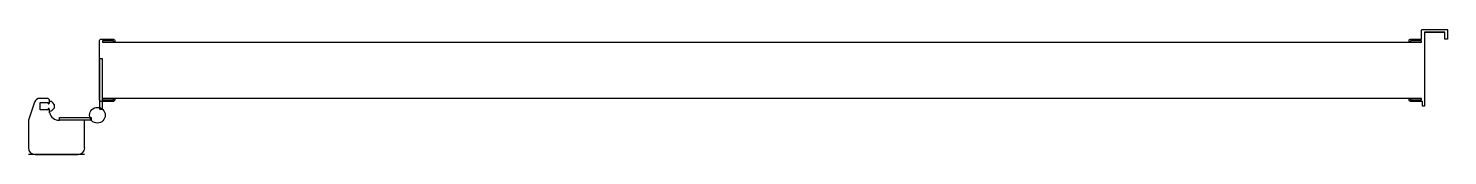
# Model space of a CAD drawing. Extents: x -14231 to 516634, y -267190 to 70805.
# Drawn here: x 137428 to 138690, y 68380 to 68491 of the extents above; entities that cross this region are included whole.
import ezdxf

# ---------------------------------------------------------------- set-up
doc = ezdxf.new("R2010")
doc.units = 0
doc.header["$LTSCALE"] = 8
doc.layers.get('0').update_dxf_attribs({"color": 1, "linetype": 'CONTINUOUS'})

msp = doc.modelspace()

# ---------------------------------------------------------------- linework, layer by layer
at = {"color": 252}
for p, q in [((137433.6, 68426.3), (137428, 68410.2)), ((137444.9, 68429.7), (137438.3, 68429.7)), ((137438.4, 68419.4), (137438.4, 68426.1)), ((137438.4, 68426.1), (137445.7, 68426.1)), ((137445.7, 68426.1), (137445.7, 68424.8)), ((137445.7, 68424.8), (137445.8, 68424.8)), ((137446.9, 68427), (137446.9, 68427.7)), ((137446.9, 68425.9), (137446.9, 68427)), ((137445.7, 68419.4), (137438.4, 68419.4)), ((137445.8, 68420.6), (137445.7, 68420.6)), ((137445.7, 68420.6), (137445.7, 68419.4)), ((137446.9, 68418.4), (137446.9, 68419.5)), ((137446.9, 68416.8), (137446.9, 68418.3)), ((137450.9, 68424.3), (137450.9, 68421.1)), ((137428, 68410.2), (137428, 68385.7)), ((137478, 68410.2), (137455, 68410.2)), ((137455, 68410.2), (137455.5, 68410.2)), ((137478, 68385.7), (137478, 68410.2)), ((137478, 68379.7), (137428, 68379.7)), ((137434, 68379.7), (137472.1, 68379.7))]:
    msp.add_line(p, q, dxfattribs=at)
msp.add_lwpolyline([(138669.1, 68488.6), (138687.3, 68488.6), (138669.1, 68488.6), (138669.1, 68422.7), (138667.6, 68422.7), (138667.6, 68427), (138656.9, 68427, -0.414214), (138655.6, 68428.2), (138655.6, 68429.4), (138656.9, 68429.4), (138656.9, 68428.4), (138666.6, 68428.4), (138666.6, 68429.7), (137493.8, 68429.7), (137493.8, 68428.4), (137503.6, 68428.4), (137503.6, 68429.4), (137504.8, 68429.4), (137504.8, 68428.2, -0.414214), (137503.6, 68427), (137492.6, 68427, -0.414214), (137491.4, 68428.2), (137491.4, 68481.3, -0.414214), (137492.6, 68482.5), (137503.6, 68482.5, -0.414214), (137504.8, 68481.3), (137504.8, 68480), (137503.6, 68480), (137503.6, 68481), (137493.8, 68481), (137493.8, 68479.7), (138666.6, 68479.7), (138666.6, 68481), (138656.9, 68481), (138656.9, 68480), (138655.6, 68480), (138655.6, 68481.3, -0.414214), (138656.9, 68482.5), (138666.6, 68482.5), (138666.6, 68490.4, -0.414214), (138667.2, 68491.1), (138689.2, 68491.1, -0.414214), (138689.8, 68490.4), (138689.8, 68482.5), (138687.3, 68482.5), (138687.3, 68488.6)], format="xyb", dxfattribs=at)
for points in [[(137491.4, 68465.1), (137491.4, 68420.1), (137493.9, 68420.1), (137493.9, 68465.1)], [(137455.7, 68412.7), (137484, 68412.7), (137484, 68410.2), (137455.7, 68410.2)]]:
    msp.add_lwpolyline(points, close=True, dxfattribs=at)
for centre, radius, start, end in [((137438.3, 68424.7), 5, 90, 161.0296), ((137444.9, 68427.7), 2, 360, 90), ((137445.8, 68425.9), 1.1, 270, 360), ((137446.9, 68422.7), 4.27, 21.7868, 90), ((137445.8, 68419.5), 1.1, 0, 90), ((137446.9, 68422.7), 4.27, 270, 338.2132), ((137455.3, 68418.8), 8.55, 193.2656, 271.7547), ((137434, 68385.7), 5.98, 180, 270), ((137472.1, 68385.7), 5.98, 270, 360)]:
    msp.add_arc(centre, radius, start, end, dxfattribs=at)
msp.add_ellipse((137489.4, 68414.7), major_axis=(4.95, 4.95), ratio=1, start_param=3.926991, end_param=10.210176, dxfattribs=at)

doc.saveas('drawing.dxf')
